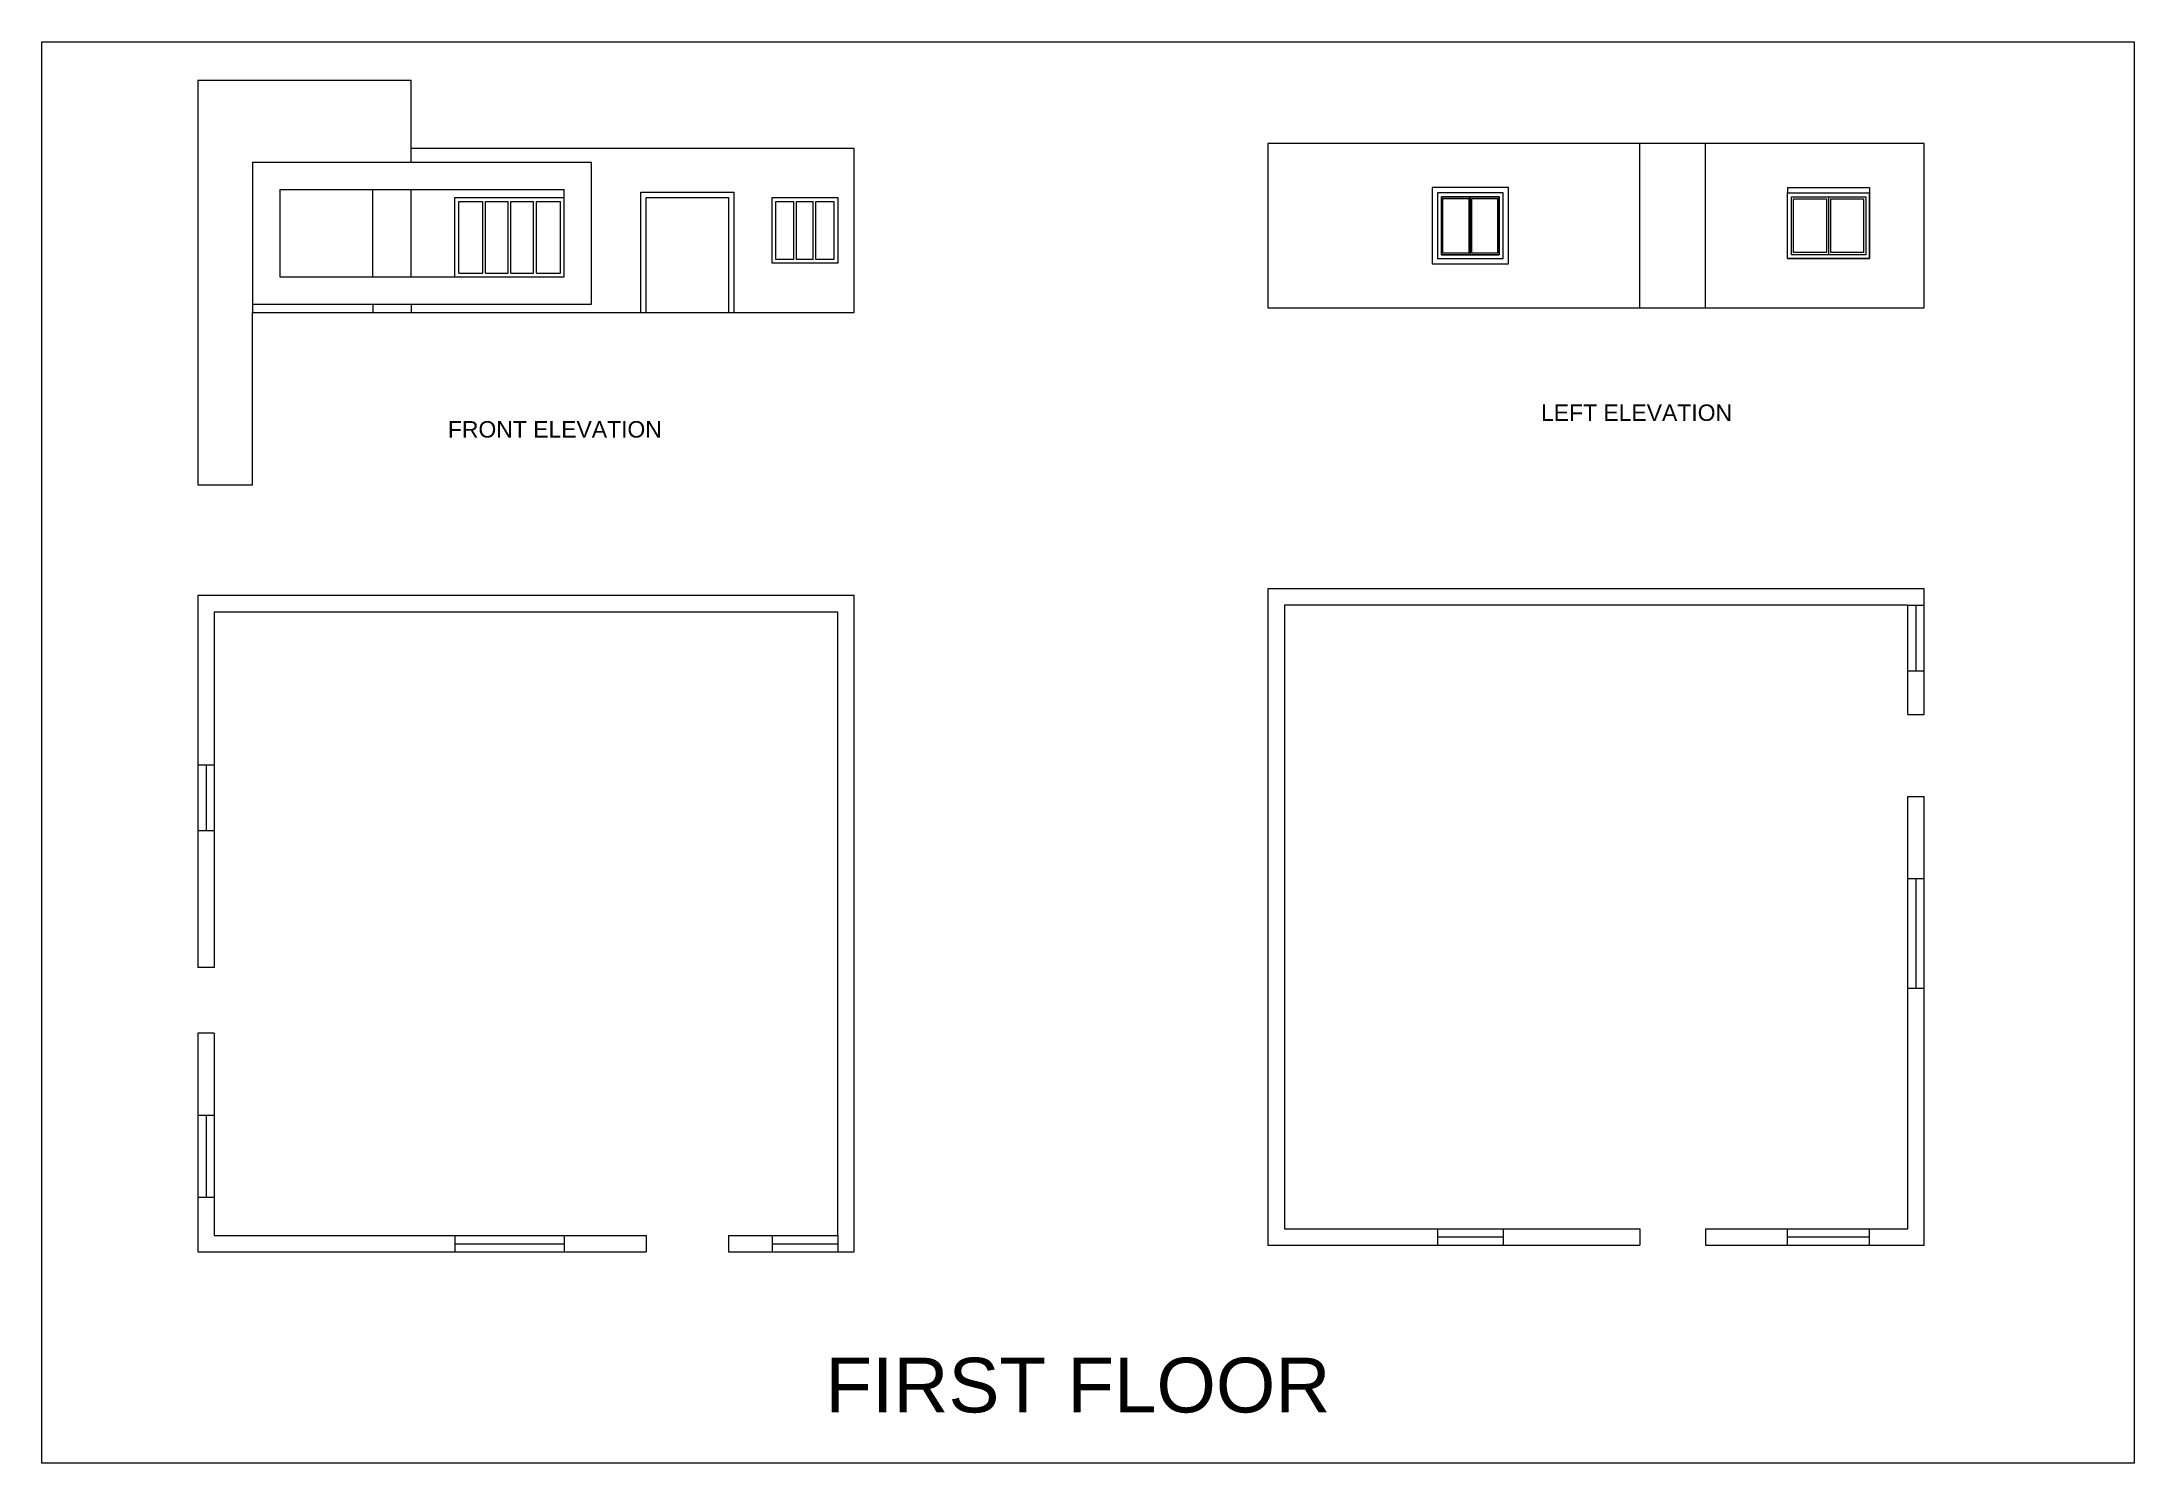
# Model space of a CAD drawing. Header units: inches. Extents: x 85 to 298, y -198 to 57.
# Drawn here: x 140.25 to 178.51, y 30.53 to 56.52 of the extents above; entities that cross this region are included whole.
import ezdxf

# ---------------------------------------------------------------- set-up
doc = ezdxf.new("R2010")
doc.units = ezdxf.units.IN
doc.header["$MEASUREMENT"] = 0
doc.styles.get("Standard").update_dxf_attribs({"font": 'arial.ttf'})

msp = doc.modelspace()

# ---------------------------------------------------------------- texts
at = {"attachment_point": 1}
for s, width, heights, insert, char_height in [('{\\H1.5x;LEFT ELEVATION}^I', 6.37772, [0.487], (167.663, 49.887), 0.2), ('{\\H1.5x;FRONT ELEVATION}^I', 6.37772, [0.487], (147.675, 49.583), 0.2), ('FIRST FLOOR', 13.73237, [0], (154.578, 32.458), 1)]:
    msp.add_mtext_dynamic_manual_height_columns(s, width=width, gutter_width=1, heights=heights, dxfattribs=dict(at, insert=insert, char_height=char_height))

# ---------------------------------------------------------------- linework, layer by layer
for p, q in [((143.103, 55.819), (147.003, 55.819)), ((143.103, 55.819), (143.103, 51.569)), ((147.003, 54.319), (147.003, 55.819)), ((155.103, 54.569), (147.003, 54.569)), ((155.103, 51.569), (155.103, 54.569)), ((174.67, 54.656), (162.67, 54.656)), ((162.67, 54.656), (162.67, 51.656)), ((169.47, 51.656), (169.47, 54.656)), ((170.67, 51.656), (170.67, 54.656)), ((174.67, 51.656), (174.67, 54.656)), ((144.103, 54.319), (150.303, 54.319)), ((144.103, 54.319), (144.103, 51.569)), ((150.303, 51.719), (150.303, 54.319)), ((144.603, 53.819), (149.803, 53.819)), ((144.603, 53.819), (144.603, 52.219)), ((146.303, 52.219), (146.303, 53.819)), ((147.003, 52.219), (147.003, 53.819)), ((147.803, 53.669), (149.803, 53.669)), ((147.803, 52.219), (147.803, 53.669)), ((147.873, 53.599), (148.313, 53.599)), ((147.873, 52.289), (147.873, 53.599)), ((148.313, 52.289), (148.313, 53.599)), ((148.363, 53.599), (148.778, 53.599)), ((148.363, 52.289), (148.363, 53.599)), ((148.778, 52.289), (148.778, 53.599)), ((148.828, 53.599), (149.243, 53.599)), ((148.828, 52.289), (148.828, 53.599)), ((149.243, 52.289), (149.243, 53.599)), ((149.293, 53.599), (149.733, 53.599)), ((149.293, 52.289), (149.293, 53.599)), ((149.733, 52.289), (149.733, 53.599)), ((149.803, 52.219), (149.803, 53.819)), ((153.673, 52.539), (153.673, 53.599)), ((153.673, 53.599), (154.001, 53.599)), ((154.001, 52.539), (154.001, 53.599)), ((154.051, 53.599), (154.354, 53.599)), ((154.051, 52.539), (154.051, 53.599)), ((154.354, 52.539), (154.354, 53.599)), ((154.404, 53.599), (154.733, 53.599)), ((154.404, 52.539), (154.404, 53.599)), ((154.733, 53.599), (154.733, 52.539)), ((172.17, 53.856), (173.67, 53.856)), ((172.17, 53.856), (172.17, 53.756)), ((172.17, 53.756), (173.67, 53.756)), ((172.17, 52.556), (172.17, 53.756)), ((172.92, 53.686), (172.92, 52.626)), ((173.67, 53.856), (173.67, 53.756)), ((173.67, 52.556), (173.67, 53.756)), ((154.001, 52.539), (153.673, 52.539)), ((154.354, 52.539), (154.051, 52.539)), ((154.733, 52.539), (154.404, 52.539)), ((172.17, 52.556), (173.67, 52.556)), ((144.603, 52.219), (149.803, 52.219)), ((147.873, 52.289), (148.313, 52.289)), ((148.363, 52.289), (148.778, 52.289)), ((148.828, 52.289), (149.243, 52.289)), ((149.293, 52.289), (149.733, 52.289)), ((144.103, 51.719), (150.303, 51.719)), ((146.303, 51.719), (146.303, 51.569)), ((147.003, 51.719), (147.003, 51.569)), ((162.67, 51.656), (174.67, 51.656)), ((143.103, 51.569), (143.103, 48.419)), ((144.103, 51.569), (155.103, 51.569)), ((144.103, 48.419), (144.103, 51.569)), ((143.103, 48.419), (144.103, 48.419)), ((155.103, 46.393), (143.103, 46.393)), ((143.103, 46.393), (143.103, 39.593)), ((155.103, 34.393), (155.103, 46.393)), ((174.67, 46.518), (162.67, 46.518)), ((162.67, 46.518), (162.67, 34.518)), ((174.67, 44.218), (174.67, 46.518)), ((174.37, 46.218), (174.67, 46.218)), ((174.52, 45.018), (174.52, 46.218)), ((174.37, 45.018), (174.67, 45.018)), ((174.37, 44.218), (174.67, 44.218)), ((143.403, 43.293), (143.103, 43.293)), ((143.253, 43.293), (143.253, 42.093)), ((174.37, 42.718), (174.67, 42.718)), ((174.67, 34.518), (174.67, 42.718)), ((143.403, 42.093), (143.103, 42.093)), ((174.37, 41.218), (174.67, 41.218)), ((174.52, 39.218), (174.52, 41.218)), ((143.403, 39.593), (143.103, 39.593)), ((174.37, 39.218), (174.67, 39.218)), ((143.103, 38.393), (143.103, 34.393)), ((143.403, 38.393), (143.103, 38.393)), ((143.103, 36.893), (143.403, 36.893)), ((143.103, 36.893), (143.403, 36.893)), ((143.253, 36.893), (143.253, 35.393)), ((143.103, 35.393), (143.403, 35.393)), ((143.103, 35.393), (143.403, 35.393)), ((165.77, 34.818), (165.77, 34.518)), ((166.97, 34.818), (166.97, 34.518)), ((169.47, 34.818), (169.47, 34.518)), ((170.67, 34.818), (170.67, 34.518)), ((172.17, 34.518), (172.17, 34.818)), ((173.67, 34.518), (173.67, 34.818)), ((147.803, 34.693), (147.803, 34.393)), ((147.803, 34.543), (149.803, 34.543)), ((149.803, 34.693), (149.803, 34.393)), ((151.303, 34.693), (151.303, 34.393)), ((152.803, 34.693), (152.803, 34.393)), ((153.603, 34.693), (153.603, 34.393)), ((153.603, 34.543), (154.803, 34.543)), ((154.803, 34.693), (154.803, 34.393)), ((162.67, 34.518), (169.47, 34.518)), ((165.77, 34.668), (166.97, 34.668)), ((170.67, 34.518), (174.67, 34.518)), ((172.17, 34.668), (173.67, 34.668)), ((143.103, 34.393), (151.303, 34.393)), ((152.803, 34.393), (155.103, 34.393))]:
    msp.add_line(p, q)
for points in [[(140.25, 56.518), (178.508, 56.518), (178.508, 30.531), (140.25, 30.531)], [(153.603, 52.469), (153.603, 53.669), (154.803, 53.669), (154.803, 52.469)], [(167.07, 53.856), (165.67, 53.856), (165.67, 52.456), (167.07, 52.456)], [(166.97, 53.756), (165.77, 53.756), (165.77, 52.556), (166.97, 52.556)], [(166.9, 53.686), (165.84, 53.686), (165.84, 52.626), (166.9, 52.626)], [(165.84, 53.686), (166.37, 53.686), (166.37, 52.626), (165.84, 52.626)], [(165.87, 53.656), (166.34, 53.656), (166.34, 52.656), (165.87, 52.656)], [(166.37, 53.686), (166.9, 53.686), (166.9, 52.626), (166.37, 52.626)], [(166.4, 53.656), (166.87, 53.656), (166.87, 52.656), (166.4, 52.656)], [(172.17, 53.756), (173.67, 53.756), (173.67, 52.556), (172.17, 52.556)], [(172.24, 53.686), (173.6, 53.686), (173.6, 52.626), (172.24, 52.626)], [(172.28, 53.646), (172.88, 53.646), (172.88, 52.666), (172.28, 52.666)], [(172.96, 53.646), (173.56, 53.646), (173.56, 52.666), (172.96, 52.666)]]:
    msp.add_lwpolyline(points, close=True)
for points in [[(151.203, 51.569), (151.203, 53.769), (152.903, 53.769), (152.903, 51.569)], [(151.303, 51.569), (151.303, 53.669), (152.803, 53.669), (152.803, 51.569)], [(154.803, 41.793), (154.803, 46.093), (143.403, 46.093), (143.403, 42.093)], [(166.97, 46.218), (162.97, 46.218), (162.97, 34.818), (166.97, 34.818)], [(174.37, 44.218), (174.37, 46.218), (166.97, 46.218)], [(170.67, 34.818), (174.37, 34.818), (174.37, 42.718)], [(143.403, 42.093), (143.403, 39.593)], [(152.803, 34.693), (154.803, 34.693), (154.803, 41.793)], [(143.403, 38.393), (143.403, 34.693), (151.303, 34.693)], [(166.97, 34.818), (169.47, 34.818)]]:
    msp.add_lwpolyline(points)

msp.set_redraw_order([(e.dxf.handle, doc.entitydb.next_handle()) for e in msp.query("TEXT MTEXT ATTDEF DIMENSION ARC_DIMENSION")])  # texts and dimensions are drawn at this point

doc.saveas('drawing.dxf')
